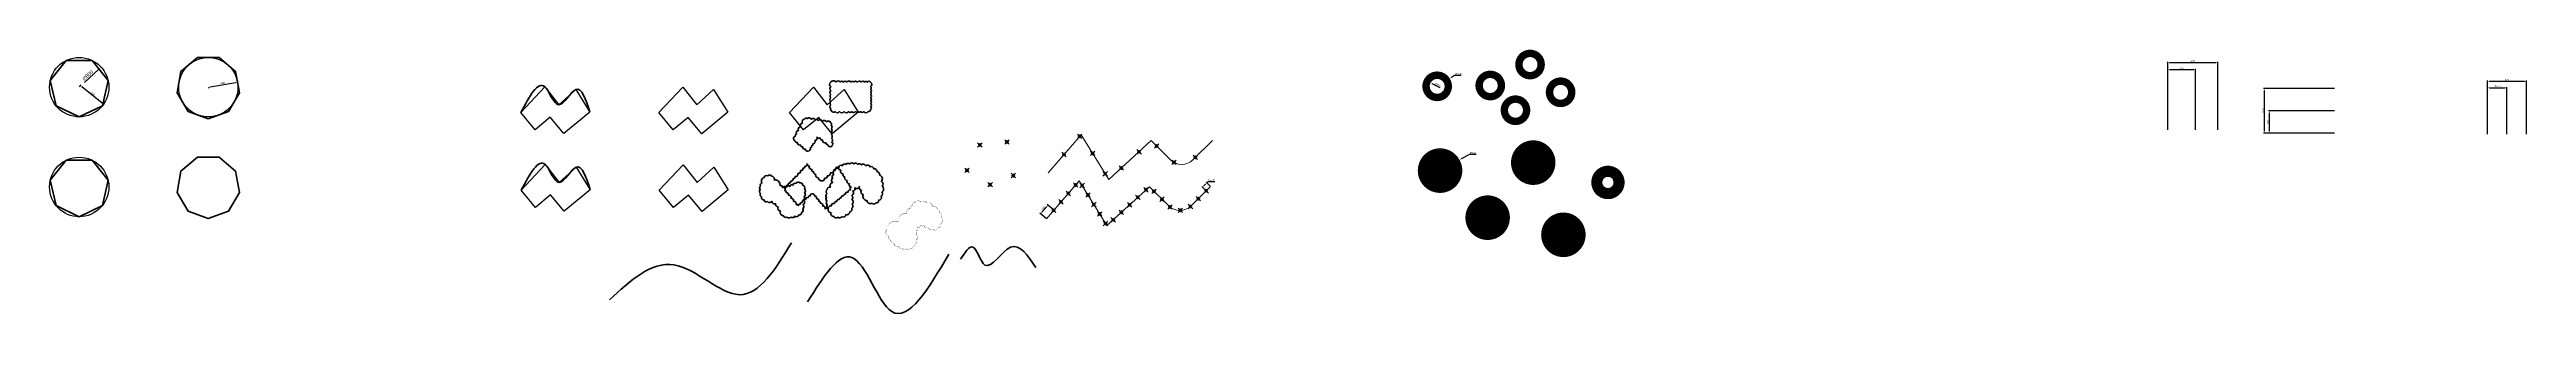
# Model space of a CAD drawing. Header units: centimetres. Extents: x 97323 to 265699, y 20741 to 39605.
# Drawn here: x 97323 to 130730, y 32552 to 36221 of the extents above; entities that cross this region are included whole.
import ezdxf

# ---------------------------------------------------------------- set-up
doc = ezdxf.new("R2010")
doc.units = ezdxf.units.CM
doc.header["$LTSCALE"] = 10
doc.header["$PDMODE"] = 35
doc.header["$PDSIZE"] = 30
for name, color, linetype, lineweight in [('01-FORT-2', 140, 'Continuous', 50), ('01-FORT-3', 30, 'Continuous', 40), ('01-FORT-4', 70, 'Continuous', 50), ('01-FORT-5', 133, 'Continuous', 25), ('02-FIN-3', 211, 'Continuous', 15), ('085-COTATION', 140, 'Continuous', 5)]:
    doc.layers.add(name, color=color, linetype=linetype, lineweight=lineweight)
doc.layers.add('COTATION', color=7, linetype='Continuous', true_color=0xe61919)
doc.styles.add('ARIAL-SD', font='arial.ttf')
doc.dimstyles.new('ISO-25-SD', dxfattribs={"dimscale": 10, "dimtxt": 2.5, "dimasz": 2.5, "dimexe": 1.25, "dimexo": 0.625, "dimtad": 1, "dimtoh": 1, "dimtxsty": 'ARIAL-SD', "dimcen": 0, "dimadec": 0, "dimazin": 0, "dimtfac": 1, "dimtofl": 0, "dimtmove": 0, "dimatfit": 3, "dimfxl": 1, "dimarcsym": 0})

# ---------------------------------------------------------------- blocks, each defined once
blk = doc.blocks.new('*D1')
at = {"layer": '085-COTATION', "color": 0, "lineweight": -2, "transparency": 16777216}
blk.add_line((116079, 35709), (115970, 35759), dxfattribs=at)
at = {"layer": '085-COTATION', "color": 0, "transparency": 16777216}
blk.add_solid([(115972, 35763), (115968, 35755), (115948, 35769)], dxfattribs=at)
at = {"layer": 'Defpoints', "color": 0, "transparency": 16777216}
for p in [(115948, 35769), (116129, 35686)]:
    blk.add_point(p, dxfattribs=at)
at = {"layer": '085-COTATION', "color": 0, "transparency": 16777216, "insert": (116044, 35747), "char_height": 25, "attachment_point": 5, "rotation": 335.3189, "style": 'ARIAL-SD'}
blk.add_mtext('∅200', dxfattribs=at)
blk = doc.blocks.new('*D2')
at = {"layer": '085-COTATION', "color": 0, "lineweight": -2, "transparency": 16777216}
for p, q in [((116274, 35874), (116230, 35846)), ((116363, 35874), (116274, 35874))]:
    blk.add_line(p, q, dxfattribs=at)
at = {"layer": '085-COTATION', "color": 0, "transparency": 16777216}
blk.add_solid([(116227, 35850), (116232, 35843), (116208, 35833)], dxfattribs=at)
at = {"layer": 'Defpoints', "color": 0, "transparency": 16777216}
for p in [(116208, 35833), (115868, 35622)]:
    blk.add_point(p, dxfattribs=at)
at = {"layer": '085-COTATION', "color": 0, "transparency": 16777216, "insert": (116322, 35894), "char_height": 25, "attachment_point": 5, "style": 'ARIAL-SD'}
blk.add_mtext('∅400', dxfattribs=at)
blk = doc.blocks.new('*D36')
at = {"layer": '085-COTATION', "color": 0, "lineweight": -2, "transparency": 16777216}
for p, q in [((125892, 35143), (125892, 35965)), ((125917, 35953), (126242, 35953)), ((126267, 35143), (126267, 35965))]:
    blk.add_line(p, q, dxfattribs=at)
at = {"layer": '085-COTATION', "color": 0, "transparency": 16777216}
for points in [[(125917, 35957), (125917, 35949), (125892, 35953)], [(126242, 35957), (126242, 35949), (126267, 35953)]]:
    blk.add_solid(points, dxfattribs=at)
at = {"layer": 'Defpoints', "color": 0, "transparency": 16777216}
for p in [(126267, 35953), (125892, 35136), (126267, 35136)]:
    blk.add_point(p, dxfattribs=at)
at = {"layer": '085-COTATION', "color": 0, "transparency": 16777216, "insert": (126080, 35972), "char_height": 25, "attachment_point": 5, "style": 'ARIAL-SD'}
blk.add_mtext('375', dxfattribs=at)
blk = doc.blocks.new('*D37')
at = {"layer": '085-COTATION', "color": 0, "lineweight": -2, "transparency": 16777216}
for p, q in [((125892, 35143), (125892, 36059)), ((125917, 36046), (126542, 36046)), ((126567, 35143), (126567, 36059))]:
    blk.add_line(p, q, dxfattribs=at)
at = {"layer": '085-COTATION', "color": 0, "transparency": 16777216}
for points in [[(125917, 36050), (125917, 36042), (125892, 36046)], [(126542, 36050), (126542, 36042), (126567, 36046)]]:
    blk.add_solid(points, dxfattribs=at)
at = {"layer": 'Defpoints', "color": 0, "transparency": 16777216}
for p in [(126567, 36046), (125892, 35136), (126567, 35136)]:
    blk.add_point(p, dxfattribs=at)
at = {"layer": '085-COTATION', "color": 0, "transparency": 16777216, "insert": (126230, 36065), "char_height": 25, "attachment_point": 5, "style": 'ARIAL-SD'}
blk.add_mtext('675', dxfattribs=at)
blk = doc.blocks.new('*D38')
at = {"layer": '085-COTATION', "color": 0, "lineweight": -2, "transparency": 16777216}
for p, q in [((128141, 35398), (127251, 35398)), ((128141, 35098), (127251, 35098)), ((127264, 35123), (127264, 35373))]:
    blk.add_line(p, q, dxfattribs=at)
at = {"layer": '085-COTATION', "color": 0, "transparency": 16777216}
for points in [[(127260, 35373), (127268, 35373), (127264, 35398)], [(127260, 35123), (127268, 35123), (127264, 35098)]]:
    blk.add_solid(points, dxfattribs=at)
at = {"layer": 'Defpoints', "color": 0, "transparency": 16777216}
for p in [(127264, 35398), (128147, 35398), (128147, 35098)]:
    blk.add_point(p, dxfattribs=at)
at = {"layer": '085-COTATION', "color": 0, "transparency": 16777216, "insert": (127245, 35248), "char_height": 25, "attachment_point": 5, "rotation": 90, "style": 'ARIAL-SD'}
blk.add_mtext('300', dxfattribs=at)
blk = doc.blocks.new('*D39')
at = {"layer": '085-COTATION', "color": 0, "lineweight": -2, "transparency": 16777216}
for p, q in [((128141, 35698), (127185, 35698)), ((127197, 35123), (127197, 35673)), ((128141, 35098), (127185, 35098))]:
    blk.add_line(p, q, dxfattribs=at)
at = {"layer": '085-COTATION', "color": 0, "transparency": 16777216}
for points in [[(127193, 35673), (127201, 35673), (127197, 35698)], [(127193, 35123), (127201, 35123), (127197, 35098)]]:
    blk.add_solid(points, dxfattribs=at)
at = {"layer": 'Defpoints', "color": 0, "transparency": 16777216}
for p in [(127197, 35698), (128147, 35698, 770), (128147, 35098)]:
    blk.add_point(p, dxfattribs=at)
at = {"layer": '085-COTATION', "color": 0, "transparency": 16777216, "insert": (127178, 35398), "char_height": 25, "attachment_point": 5, "rotation": 90, "style": 'ARIAL-SD'}
blk.add_mtext('600', dxfattribs=at)
blk = doc.blocks.new('*D40')
at = {"layer": '085-COTATION', "color": 0, "lineweight": -2, "transparency": 16777216}
for p, q in [((130205, 35084), (130205, 35718)), ((130230, 35706), (130442, 35706)), ((130467, 35084), (130467, 35718))]:
    blk.add_line(p, q, dxfattribs=at)
at = {"layer": '085-COTATION', "color": 0, "transparency": 16777216}
for points in [[(130230, 35710), (130230, 35702), (130205, 35706)], [(130442, 35710), (130442, 35702), (130467, 35706)]]:
    blk.add_solid(points, dxfattribs=at)
at = {"layer": 'Defpoints', "color": 0, "transparency": 16777216}
for p in [(130467, 35706), (130205, 35078), (130467, 35078)]:
    blk.add_point(p, dxfattribs=at)
at = {"layer": '085-COTATION', "color": 0, "transparency": 16777216, "insert": (130336, 35727), "char_height": 25, "attachment_point": 5, "style": 'ARIAL-SD'}
blk.add_mtext('262,5', dxfattribs=at)
blk = doc.blocks.new('*D41')
at = {"layer": '085-COTATION', "color": 0, "lineweight": -2, "transparency": 16777216}
for p, q in [((130205, 35084), (130205, 35807)), ((130230, 35795), (130705, 35795)), ((130730, 35084), (130730, 35807))]:
    blk.add_line(p, q, dxfattribs=at)
at = {"layer": '085-COTATION', "color": 0, "transparency": 16777216}
for points in [[(130230, 35799), (130230, 35791), (130205, 35795)], [(130705, 35799), (130705, 35791), (130730, 35795)]]:
    blk.add_solid(points, dxfattribs=at)
at = {"layer": 'Defpoints', "color": 0, "transparency": 16777216}
for p in [(130730, 35795), (130205, 35078), (130730, 35078)]:
    blk.add_point(p, dxfattribs=at)
at = {"layer": '085-COTATION', "color": 0, "transparency": 16777216, "insert": (130467, 35814), "char_height": 25, "attachment_point": 5, "style": 'ARIAL-SD'}
blk.add_mtext('525', dxfattribs=at)
blk = doc.blocks.new('*D51')
at = {"layer": '085-COTATION', "color": 0, "lineweight": -2, "transparency": 16777216}
for p, q in [((116474, 34812), (116362, 34750)), ((116563, 34812), (116474, 34812))]:
    blk.add_line(p, q, dxfattribs=at)
at = {"layer": '085-COTATION', "color": 0, "transparency": 16777216}
blk.add_solid([(116360, 34754), (116364, 34747), (116340, 34738)], dxfattribs=at)
at = {"layer": 'Defpoints', "color": 0, "transparency": 16777216}
for p in [(115814, 34449), (116340, 34738)]:
    blk.add_point(p, dxfattribs=at)
at = {"layer": '085-COTATION', "color": 0, "transparency": 16777216, "insert": (116522, 34832), "char_height": 25, "attachment_point": 5, "style": 'ARIAL-SD'}
blk.add_mtext('∅600', dxfattribs=at)
blk = doc.blocks.new('*D52')
at = {"layer": 'COTATION', "color": 0, "lineweight": -2, "transparency": 16777216}
blk.add_line((97795, 35781), (97982, 35952), dxfattribs=at)
at = {"layer": 'COTATION', "color": 0, "transparency": 16777216}
blk.add_solid([(97976, 35958), (97988, 35945), (98019, 35985)], dxfattribs=at)
at = {"layer": 'Defpoints', "color": 0, "transparency": 16777216}
for p in [(98019, 35985), (97427, 35447)]:
    blk.add_point(p, dxfattribs=at)
at = {"layer": 'COTATION', "color": 0, "transparency": 16777216, "insert": (97838, 35874), "char_height": 50, "attachment_point": 5, "rotation": 42.2734, "style": 'ARIAL-SD'}
blk.add_mtext('∅800', dxfattribs=at)
blk = doc.blocks.new('*D53')
at = {"layer": 'COTATION', "color": 0, "lineweight": -2, "transparency": 16777216}
for p, q in [((97727, 35721), (97748, 35748)), ((97760, 35723), (98034, 35504)), ((98040, 35472), (98061, 35499))]:
    blk.add_line(p, q, dxfattribs=at)
at = {"layer": 'COTATION', "color": 0, "transparency": 16777216}
for points in [[(97763, 35726), (97758, 35719), (97741, 35738)], [(98036, 35508), (98031, 35501), (98053, 35489)]]:
    blk.add_solid(points, dxfattribs=at)
at = {"layer": 'Defpoints', "color": 0, "transparency": 16777216}
for p in [(97723, 35716), (98036, 35467), (98053, 35489)]:
    blk.add_point(p, dxfattribs=at)
at = {"layer": 'COTATION', "color": 0, "transparency": 16777216, "insert": (97909, 35628), "char_height": 25, "attachment_point": 5, "rotation": 321.4286, "style": 'ARIAL-SD'}
blk.add_mtext('400', dxfattribs=at)
blk = doc.blocks.new('*D54')
at = {"layer": 'COTATION', "color": 0, "lineweight": -2, "transparency": 16777216}
for p, q in [((99489, 35720), (99834, 35781)), ((99857, 35792), (99856, 35798)), ((99466, 35710), (99467, 35704))]:
    blk.add_line(p, q, dxfattribs=at)
at = {"layer": 'COTATION', "color": 0, "transparency": 16777216}
for points in [[(99833, 35785), (99835, 35777), (99859, 35786)], [(99488, 35725), (99490, 35716), (99465, 35716)]]:
    blk.add_solid(points, dxfattribs=at)
at = {"layer": 'Defpoints', "color": 0, "transparency": 16777216}
for p in [(99859, 35786), (99859, 35786), (99465, 35716)]:
    blk.add_point(p, dxfattribs=at)
at = {"layer": 'COTATION', "color": 0, "transparency": 16777216, "insert": (99658, 35770), "char_height": 25, "attachment_point": 5, "rotation": 10, "style": 'ARIAL-SD'}
blk.add_mtext('400', dxfattribs=at)
blk = doc.blocks.new('*D57')
at = {"layer": 'COTATION', "color": 0, "lineweight": -2, "transparency": 16777216}
for p, q in [((110707, 34033), (110772, 34109)), ((110862, 34064), (110779, 34136)), ((110764, 33950), (110681, 34022))]:
    blk.add_line(p, q, dxfattribs=at)
at = {"layer": 'COTATION', "color": 0, "transparency": 16777216}
for points in [[(110769, 34111), (110776, 34106), (110789, 34128)], [(110704, 34036), (110710, 34030), (110691, 34014)]]:
    blk.add_solid(points, dxfattribs=at)
at = {"layer": 'Defpoints', "color": 0, "transparency": 16777216}
for p in [(110789, 34128), (110769, 33946), (110867, 34060)]:
    blk.add_point(p, dxfattribs=at)
at = {"layer": 'COTATION', "color": 0, "transparency": 16777216, "insert": (110725, 34083), "char_height": 25, "attachment_point": 5, "rotation": 49.0645, "style": 'ARIAL-SD'}
blk.add_mtext('150', dxfattribs=at)
blk = doc.blocks.new('*D58')
at = {"layer": 'COTATION', "color": 0, "lineweight": -2, "transparency": 16777216}
for p, q in [((112892, 34389), (112914, 34412)), ((112977, 34384), (112923, 34438)), ((112932, 34429), (112949, 34447)), ((112949, 34447), (113040, 34447)), ((112919, 34327), (112865, 34380))]:
    blk.add_line(p, q, dxfattribs=at)
at = {"layer": 'COTATION', "color": 0, "transparency": 16777216}
for points in [[(112911, 34415), (112917, 34409), (112932, 34429)], [(112889, 34392), (112895, 34386), (112874, 34372)]]:
    blk.add_solid(points, dxfattribs=at)
at = {"layer": 'Defpoints', "color": 0, "transparency": 16777216}
for p in [(112932, 34429), (112923, 34322), (112981, 34380)]:
    blk.add_point(p, dxfattribs=at)
at = {"layer": 'COTATION', "color": 0, "transparency": 16777216, "insert": (112998, 34468), "char_height": 25, "attachment_point": 5, "style": 'ARIAL-SD'}
blk.add_mtext('81,78', dxfattribs=at)

msp = doc.modelspace()

# ---------------------------------------------------------------- linework, layer by layer
at = {"layer": '01-FORT-2'}
for points in [[(99319.008, 34773.803), (99095.954, 34586.638), (99045.392, 34299.886), (99190.98, 34047.72), (99464.596, 33948.132), (99738.212, 34047.72), (99883.801, 34299.886), (99833.238, 34586.638), (99610.184, 34773.803)], [(97722.969, 33973.803), (98035.702, 34124.407), (98112.94, 34462.811), (97896.523, 34734.19), (97549.416, 34734.19), (97332.998, 34462.811), (97410.237, 34124.407)]]:
    msp.add_lwpolyline(points, close=True, dxfattribs=at)
for points in [[(103685.686, 34331.987), (104009.668, 34674.173), (104195.988, 34433.582), (104424.185, 34640.128), (104615.827, 34336.564)], [(109609.722, 33400.159), (109774.977, 33565.414), (109938.824, 33322.743), (110285.129, 33562.794), (110625.194, 33288.45)]]:
    msp.add_spline(points, degree=3, dxfattribs=at)
for points, end_tangent in [([(104876.017, 32855.073), (105744.286, 33326.068), (106629.966, 32924.401), (107329.311, 33623.745)], (1, 0)), ([(107546.354, 32826.617), (108144.616, 33424.879), (108681.084, 32697.441), (109454.05, 33470.407)], (0.777121261, -0.629350892))]:
    msp.add_spline(points, degree=3, dxfattribs=dict(at, end_tangent=end_tangent))
at = {"layer": '01-FORT-3'}
for points, const_width in [([(117140.999, 36020.878, 1), (117440.999, 36020.878, 1)], 100), ([(116604.294, 35738.715, 1), (116904.294, 35738.715, 1)], 100), ([(117553.174, 35647.581, 1), (117853.174, 35647.581, 1)], 100), ([(116944.558, 35405.726, 1), (117244.558, 35405.726, 1)], 100), ([(117183.755, 34700.926, 1), (117483.755, 34700.926, 1)], 300), ([(118191.577, 34434.49, 1), (118491.577, 34434.49, 1)], 150), ([(116569.12, 33960.325, 1), (116869.12, 33960.325, 1)], 300), ([(117590.5, 33730.016, 1), (117890.5, 33730.016, 1)], 300)]:
    msp.add_lwpolyline(points, format="xyb", close=True, dxfattribs=dict(at, const_width=const_width))
at = {"layer": '01-FORT-4'}
for points in [[(99319.008, 36116.134), (99095.954, 35928.969), (99045.392, 35642.217), (99190.98, 35390.051), (99464.596, 35290.463), (99738.212, 35390.051), (99883.801, 35642.217), (99833.238, 35928.969), (99610.184, 36116.134)], [(97722.969, 35316.134), (98035.702, 35466.738), (98112.94, 35805.142), (97896.523, 36076.521), (97549.416, 36076.521), (97332.998, 35805.142), (97410.237, 35466.738)]]:
    msp.add_lwpolyline(points, close=True, dxfattribs=at)
for points, format in [([(107860.274, 35784.596, 0.52056705), (107860.274, 35723.282, 0.52056705), (107860.274, 35670.015, 0.52056705), (107860.274, 35615.951, 0.52056705), (107860.274, 35574.78, 0.52056705), (107860.274, 35517.634, 0.52056705), (107860.274, 35480.091, 0.52056705), (107860.274, 35427.18, 0.52056705), (107880.233, 35387.874, 0.52056705), (107918.803, 35387.874, 0.52056705), (107977.513, 35387.874, 0.52056705), (108039.773, 35387.874, 0.52056705), (108100.651, 35387.874, 0.52056705), (108141.559, 35387.874, 0.52056705), (108194.644, 35387.874, 0.52056705), (108231.955, 35387.874, 0.52056705), (108263.551, 35387.874, 0.52056705), (108303.584, 35387.874, 0.52056705), (108365.211, 35387.874, 0.52056705), (108397.415, 35414.136, 0.52056705), (108397.415, 35453.15, 0.52056705), (108397.415, 35496.519, 0.52056705), (108397.415, 35535.179, 0.52056705), (108397.415, 35572.307, 0.52056705), (108397.415, 35617.202, 0.52056705), (108397.415, 35651.71, 0.52056705), (108397.415, 35689.207, 0.52056705), (108397.415, 35723.84, 0.52056705), (108397.415, 35781.586, 0.52056705), (108351.659, 35784.596, 0.52056705), (108317.284, 35784.596, 0.52056705), (108270.293, 35784.596, 0.52056705), (108219.61, 35784.596, 0.52056705), (108169.812, 35784.596, 0.52056705), (108132.005, 35784.596, 0.52056705), (108077.614, 35784.596, 0.52056705), (108027.235, 35784.596, 0.52056705), (107986.927, 35784.596, 0.52056705), (107930.75, 35784.596, 0.52056705)], "xyb"), ([(107359.174, 35014.921, -0.52056705), (107382.816, 35058.737, -0.52056705), (107398.094, 35087.052, -0.52056705), (107422.448, 35132.188, -0.52056705), (107450.663, 35184.48, -0.52056705), (107476.656, 35232.654, -0.52056705), (107506.035, 35287.102, -0.52056705), (107543.254, 35293.476, -0.52056705), (107598.141, 35284.062, -0.52056705), (107655.03, 35274.304, -0.52056705), (107689.563, 35268.382, -0.52056705), (107745.967, 35258.707, -0.52056705), (107802.148, 35249.072, -0.52056705), (107858.104, 35239.474, -0.52056705), (107864.289, 35201.904, -0.52056705), (107865.762, 35153.678, -0.52056705), (107867.031, 35112.161, -0.52056705), (107868.14, 35075.874, -0.52056705), (107869.524, 35030.575, -0.52056705), (107871.147, 34977.463, -0.52056705), (107872.732, 34925.604, -0.52056705), (107850.709, 34915.933, -0.52056705), (107819.296, 34943.399, -0.52056705), (107794.484, 34965.093, -0.52056705), (107749.966, 35004.018, -0.52056705), (107716.033, 35033.687, -0.52056705), (107675.199, 35044.921, -0.52056705), (107647.219, 35000.465, -0.52056705), (107617.802, 34953.727, -0.52056705), (107600.686, 34926.534, -0.52056705), (107582.732, 34898.007, -0.52056705), (107551.983, 34854.582, -0.52056705), (107518.429, 34882.485, -0.52056705), (107481.842, 34912.911, -0.52056705), (107451.307, 34938.303, -0.52056705), (107410.091, 34972.578, -0.52056705), (107371.533, 35004.643, -0.52056705)], "xyb"), ([(106960.667, 34499.496, -0.52056705), (107012.179, 34521.934, -0.52056705), (107012.179, 34521.934, -0.52056705), (107062.369, 34520.614, -0.52056705), (107062.369, 34520.614, -0.52056705), (107096.711, 34466.501, -0.52056705), (107096.711, 34466.501, -0.52056705), (107174.638, 34392.59, -0.52056705), (107174.638, 34392.59, -0.52056705), (107210.3, 34363.554, -0.52056705), (107210.3, 34363.554, -0.52056705), (107259.17, 34370.153, -0.52056705), (107259.17, 34370.153, -0.52056705), (107305.399, 34380.712, -0.52056705), (107305.399, 34380.712, -0.52056705), (107348.986, 34399.189, -0.52056705), (107348.986, 34399.189, -0.52056705), (107392.572, 34421.626, -0.52056705), (107392.572, 34421.626, -0.52056705), (107441.442, 34430.865, -0.52056705), (107441.442, 34430.865, -0.52056705), (107481.067, 34396.55, -0.52056705), (107481.067, 34396.55, -0.52056705), (107504.841, 34346.396, -0.52056705), (107504.841, 34346.396, -0.52056705), (107507.483, 34297.562, -0.52056705), (107507.483, 34297.562, -0.52056705), (107499.558, 34246.089, -0.52056705), (107499.558, 34246.089, -0.52056705), (107491.633, 34199.895, -0.52056705), (107491.633, 34199.895, -0.52056705), (107485.029, 34132.584, -0.52056705), (107485.029, 34132.584, -0.52056705), (107482.388, 34079.791, -0.52056705), (107482.388, 34079.791, -0.52056705), (107465.217, 34029.637, -0.52056705), (107465.217, 34029.637, -0.52056705), (107429.555, 33996.641, -0.52056705), (107429.555, 33996.641, -0.52056705), (107374.081, 33980.803, -0.52056705), (107374.081, 33980.803, -0.52056705), (107321.248, 33968.925, -0.52056705), (107321.248, 33968.925, -0.52056705), (107272.378, 33968.925, -0.52056705), (107272.378, 33968.925, -0.52056705), (107219.546, 33988.722, -0.52056705), (107219.546, 33988.722, -0.52056705), (107179.921, 34049.434, -0.52056705), (107179.921, 34049.434, -0.52056705), (107148.222, 34106.187, -0.52056705), (107148.222, 34106.187, -0.52056705), (107115.202, 34147.102, -0.52056705), (107115.202, 34147.102, -0.52056705), (107065.011, 34180.098, -0.52056705), (107065.011, 34180.098, -0.52056705), (107004.254, 34176.138, -0.52056705), (107004.254, 34176.138, -0.52056705), (106958.025, 34198.575, -0.52056705), (106958.025, 34198.575, -0.52056705), (106926.326, 34242.13, -0.52056705), (106926.326, 34242.13, -0.52056705), (106911.797, 34285.684, -0.52056705), (106911.797, 34285.684, -0.52056705), (106909.155, 34337.157, -0.52056705), (106909.155, 34337.157, -0.52056705), (106911.797, 34383.351, -0.52056705), (106911.797, 34383.351, -0.52056705), (106931.609, 34428.226, -0.52056705), (106931.609, 34428.226, -0.52056705)], "xyb"), ([(107543.578, 34688.814, 0.52056705), (107571.441, 34652.835, 0.52056705), (107606.429, 34607.655, 0.52056705), (107629.493, 34577.874, 0.52056705), (107656.317, 34543.235, 0.52056705), (107693.073, 34495.774, 0.52056705), (107717.862, 34463.764, 0.52056705), (107739.78, 34457.168, 0.52056705), (107776.938, 34490.8, 0.52056705), (107814.032, 34524.376, 0.52056705), (107855.136, 34561.58, 0.52056705), (107899.837, 34602.039, 0.52056705), (107932.585, 34631.68, 0.52056705), (107967.699, 34639.555, 0.52056705), (107993.905, 34598.043, 0.52056705), (108025.092, 34548.643, 0.52056705), (108048.576, 34511.444, 0.52056705), (108079.517, 34462.433, 0.52056705), (108108.541, 34416.459, 0.52056705), (108136.528, 34372.127, 0.52056705), (108126.86, 34332.309, 0.52056705), (108091.557, 34303.148, 0.52056705), (108057.357, 34274.898, 0.52056705), (108031.119, 34253.226, 0.52056705), (107999.986, 34227.51, 0.52056705), (107972.196, 34204.556, 0.52056705), (107939.54, 34177.582, 0.52056705), (107908.579, 34152.008, 0.52056705), (107867.457, 34118.041, 0.52056705), (107823.334, 34081.595, 0.52056705), (107785.315, 34075.378, 0.52056705), (107751.584, 34116.216, 0.52056705), (107718.239, 34156.585, 0.52056705), (107697.377, 34181.841, 0.52056705), (107667.553, 34217.948, 0.52056705), (107638.619, 34252.976, 0.52056705), (107615.679, 34280.748, 0.52056705), (107582.534, 34254.943, 0.52056705), (107554.092, 34231.45, 0.52056705), (107519.42, 34202.811, 0.52056705), (107474.874, 34166.015, 0.52056705), (107447.982, 34143.803, 0.52056705), (107420.926, 34121.455, 0.52056705), (107393.261, 34136.379, 0.52056705), (107357.723, 34179.403, 0.52056705), (107323.327, 34221.045, 0.52056705), (107287.743, 34264.125, 0.52056705), (107259.358, 34298.489, 0.52056705), (107236.821, 34325.773, 0.52056705), (107232.582, 34360.345, 0.52056705), (107268.755, 34398.55, 0.52056705), (107291.762, 34422.849, 0.52056705), (107316.917, 34449.418, 0.52056705), (107350.945, 34485.358, 0.52056705), (107377.786, 34513.707, 0.52056705), (107417.931, 34556.107, 0.52056705), (107453.387, 34593.556, 0.52056705), (107483.656, 34625.526, 0.52056705), (107509.964, 34653.312, 0.52056705)], "xyb"), ([(107812.74, 34341.078, -0.52056705), (107855.006, 34368.795, -0.52056705), (107855.006, 34368.795, -0.52056705), (107885.385, 34432.147, -0.52056705), (107885.385, 34432.147, -0.52056705), (107884.064, 34491.539, -0.52056705), (107884.064, 34491.539, -0.52056705), (107899.914, 34541.692, -0.52056705), (107899.914, 34541.692, -0.52056705), (107922.367, 34603.724, -0.52056705), (107922.367, 34603.724, -0.52056705), (107963.313, 34642, -0.52056705), (107963.313, 34642, -0.52056705), (108013.504, 34659.157, -0.52056705), (108013.504, 34659.157, -0.52056705), (108066.336, 34677.635, -0.52056705), (108066.336, 34677.635, -0.52056705), (108116.527, 34682.914, -0.52056705), (108116.527, 34682.914, -0.52056705), (108169.359, 34682.914, -0.52056705), (108169.359, 34682.914, -0.52056705), (108223.513, 34676.315, -0.52056705), (108223.513, 34676.315, -0.52056705), (108273.704, 34669.716, -0.52056705), (108273.704, 34669.716, -0.52056705), (108331.819, 34659.157, -0.52056705), (108331.819, 34659.157, -0.52056705), (108389.935, 34643.319, -0.52056705), (108389.935, 34643.319, -0.52056705), (108441.447, 34615.603, -0.52056705), (108441.447, 34615.603, -0.52056705), (108483.712, 34578.648, -0.52056705), (108483.712, 34578.648, -0.52056705), (108518.054, 34535.093, -0.52056705), (108518.054, 34535.093, -0.52056705), (108543.149, 34445.345, -0.52056705), (108543.149, 34445.345, -0.52056705), (108553.716, 34384.633, -0.52056705), (108553.716, 34384.633, -0.52056705), (108549.753, 34305.443, -0.52056705), (108549.753, 34305.443, -0.52056705), (108539.187, 34250.01, -0.52056705), (108539.187, 34250.01, -0.52056705), (108507.487, 34195.897, -0.52056705), (108507.487, 34195.897, -0.52056705), (108465.221, 34158.942, -0.52056705), (108465.221, 34158.942, -0.52056705), (108416.351, 34153.663, -0.52056705), (108416.351, 34153.663, -0.52056705), (108346.348, 34190.618, -0.52056705), (108346.348, 34190.618, -0.52056705), (108297.478, 34271.128, -0.52056705), (108297.478, 34271.128, -0.52056705), (108272.383, 34329.2, -0.52056705), (108272.383, 34329.2, -0.52056705), (108245.966, 34378.034, -0.52056705), (108245.966, 34378.034, -0.52056705), (108183.888, 34363.516, -0.52056705), (108183.888, 34363.516, -0.52056705), (108156.151, 34317.322, -0.52056705), (108156.151, 34317.322, -0.52056705), (108142.943, 34260.569, -0.52056705), (108142.943, 34260.569, -0.52056705), (108142.943, 34206.456, -0.52056705), (108142.943, 34206.456, -0.52056705), (108146.906, 34139.145, -0.52056705), (108146.906, 34139.145, -0.52056705), (108141.622, 34087.671, -0.52056705), (108141.622, 34087.671, -0.52056705), (108115.206, 34037.518, -0.52056705), (108115.206, 34037.518, -0.52056705), (108063.694, 34001.882, -0.52056705), (108063.694, 34001.882, -0.52056705), (108004.258, 33972.846, -0.52056705), (108004.258, 33972.846, -0.52056705), (107956.709, 33964.927, -0.52056705), (107956.709, 33964.927, -0.52056705), (107902.555, 33978.125, -0.52056705), (107902.555, 33978.125, -0.52056705), (107861.61, 34025.639, -0.52056705), (107861.61, 34025.639, -0.52056705), (107828.59, 34087.671, -0.52056705), (107828.59, 34087.671, -0.52056705), (107812.74, 34135.185, -0.52056705), (107812.74, 34135.185, -0.52056705), (107810.099, 34184.019, -0.52056705), (107810.099, 34184.019, -0.52056705), (107803.494, 34230.213, -0.52056705), (107803.494, 34230.213, -0.52056705), (107808.778, 34284.326, -0.52056705), (107808.778, 34284.326, -0.52056705)], "xyb"), ([(108615.418, 33798.728, 0, 6.228, -0.52056705), (108775.326, 33907.385, 0, 6.228, -0.52056705), (108775.326, 33907.385, 0, 6.228, -0.52056705), (108888.328, 34018.172, 0, 6.228, -0.52056705), (108888.328, 34018.172, 0, 6.228, -0.52056705), (108930.97, 34084.218, 0, 6.228, -0.52056705), (108930.97, 34084.218, 0, 6.228, -0.52056705), (108962.952, 34120.437, 0, 6.228, -0.52056705), (108962.952, 34120.437, 0, 6.228, -0.52056705), (109005.594, 34171.569, 0, 6.228, -0.52056705), (109005.594, 34171.569, 0, 6.228, -0.52056705), (109075.953, 34167.308, 0, 6.228, -0.52056705), (109075.953, 34167.308, 0, 6.228, -0.52056705), (109154.842, 34158.786, 0, 6.228, -0.52056705), (109154.842, 34158.786, 0, 6.228, -0.52056705), (109233.73, 34111.915, 0, 6.228, -0.52056705), (109233.73, 34111.915, 0, 6.228, -0.52056705), (109295.561, 34071.435, 0, 6.228, -0.52056705), (109295.561, 34071.435, 0, 6.228, -0.52056705), (109327.542, 34028.824, 0, 6.228, -0.52056705), (109327.542, 34028.824, 0, 6.228, -0.52056705), (109344.599, 33958.517, 0, 6.228, -0.52056705), (109344.599, 33958.517, 0, 6.228, -0.52056705), (109336.071, 33871.166, 0, 6.228, -0.52056705), (109336.071, 33871.166, 0, 6.228, -0.52056705), (109301.957, 33822.164, 0, 6.228, -0.52056705), (109301.957, 33822.164, 0, 6.228, -0.52056705), (109233.73, 33802.989, 0, 6.228, -0.52056705), (109233.73, 33802.989, 0, 6.228, -0.52056705), (109176.163, 33826.425, 0, 6.228, -0.52056705), (109176.163, 33826.425, 0, 6.228, -0.52056705), (109116.464, 33856.252, 0, 6.228, -0.52056705), (109116.464, 33856.252, 0, 6.228, -0.52056705), (109069.557, 33862.644, 0, 6.228, -0.52056705), (109069.557, 33862.644, 0, 6.228, -0.52056705), (109026.915, 33826.425, 0, 6.228, -0.52056705), (109026.915, 33826.425, 0, 6.228, -0.52056705), (109007.726, 33779.553, 0, 6.228, -0.52056705), (109007.726, 33779.553, 0, 6.228, -0.52056705), (109009.858, 33730.551, 0, 6.228, -0.52056705), (109009.858, 33730.551, 0, 6.228, -0.52056705), (109014.122, 33662.375, 0, 6.228, -0.52056705), (109014.122, 33662.375, 0, 6.228, -0.52056705), (109003.462, 33613.373, 0, 6.228, -0.52056705), (109003.462, 33613.373, 0, 6.228, -0.52056705), (108973.613, 33577.154, 0, 6.228, -0.52056705), (108973.613, 33577.154, 0, 6.228, -0.52056705), (108930.97, 33549.457, 0, 6.228, -0.52056705), (108930.97, 33549.457, 0, 6.228, -0.52056705), (108879.8, 33543.065, 0, 6.228, -0.52056705), (108879.8, 33543.065, 0, 6.228, -0.52056705), (108824.365, 33547.327, 0, 6.228, -0.52056705), (108824.365, 33547.327, 0, 6.228, -0.52056705), (108775.326, 33575.023, 0, 6.228, -0.52056705), (108775.326, 33575.023, 0, 6.228, -0.52056705), (108711.363, 33619.764, 0, 6.228, -0.52056705), (108711.363, 33619.764, 0, 6.228, -0.52056705), (108668.721, 33664.505, 0, 6.228, -0.52056705), (108668.721, 33664.505, 0, 6.228, -0.52056705), (108634.607, 33715.638, 0, 6.228, -0.52056705), (108634.607, 33715.638, 0, 6.228, -0.52056705)], "xyseb")]:
    msp.add_lwpolyline(points, format=format, close=True, dxfattribs=at)
msp.add_spline([(103681.136, 35377.053), (104005.118, 35719.239), (104191.438, 35478.649), (104419.635, 35685.194), (104611.277, 35381.63)], degree=3, dxfattribs=at)
for p in [(111217.189, 35054.064), (109870.701, 34938.006), (110235.011, 34977.962), (111005.439, 34809.92), (111390.675, 34825.785), (112018.291, 34846.696), (112253.85, 34925.503), (112777.397, 34771.036), (109696.553, 34596.931), (110010.019, 34405.511), (110322.021, 34526.941), (111161.995, 34399.563), (111250.578, 34393.137), (111560.374, 34550.746), (111779.548, 34628.875), (112488.1, 34703.925), (110867.151, 34059.611), (110965.432, 34172.928), (111063.714, 34286.246), (111329.342, 34265.481), (111408.106, 34137.824), (111890.735, 34133.483), (112001.545, 34234.582), (112112.356, 34335.681), (112220.37, 34314.682), (112326.436, 34208.616), (112433.665, 34103.815), (112573.386, 34057.846), (112710.697, 34110.58), (112817.204, 34216.182), (112923.27, 34322.248), (111486.87, 34010.167), (111565.635, 33882.511), (111669.114, 33931.284), (111779.925, 34032.383)]:
    msp.add_point(p, dxfattribs=at)
at = {"layer": '01-FORT-5'}
for points, const_width in [([(115888.378, 35727.57, 1), (116188.378, 35727.57, 1)], 100), ([(115927.001, 34593.565, 1), (116227.001, 34593.565, 1)], 300)]:
    msp.add_lwpolyline(points, format="xyb", close=True, dxfattribs=dict(at, const_width=const_width))
for points in [[(104005.118, 35719.239), (104191.438, 35478.649), (104419.635, 35685.194), (104611.277, 35381.63), (104259.223, 35090.832), (104076.448, 35312.109), (103873.35, 35144.349), (103681.136, 35377.053)], [(105864.767, 35717.247), (106051.086, 35476.656), (106279.283, 35683.202), (106470.926, 35379.637), (106118.871, 35088.84), (105936.096, 35310.116), (105732.998, 35142.357), (105540.784, 35375.061)], [(107625.189, 35717.157), (107811.509, 35476.566), (108039.706, 35683.112), (108231.348, 35379.547), (107879.293, 35088.75), (107696.519, 35310.026), (107493.421, 35142.267), (107301.207, 35374.971)], [(104009.668, 34674.173), (104195.988, 34433.582), (104424.185, 34640.128), (104615.827, 34336.564), (104263.772, 34045.766), (104080.998, 34267.042), (103877.9, 34099.283), (103685.686, 34331.987)], [(105869.317, 34672.18), (106055.636, 34431.59), (106283.833, 34638.136), (106475.475, 34334.571), (106123.421, 34043.773), (105940.646, 34265.05), (105737.548, 34097.291), (105545.334, 34329.995)]]:
    msp.add_lwpolyline(points, close=True, dxfattribs=at)
for centre in [(97722.969, 35716.134), (99464.596, 35716.134), (97722.969, 34373.803)]:
    msp.add_circle(centre, 400, dxfattribs=at)
at = {"layer": '02-FIN-3'}
for points in [[(110793.69, 34565.776), (111236.26, 35076.053), (111608.472, 34472.792), (112182.677, 34996.676), (112437.91, 34741.443, 0.414213562), (112747.804, 34741.443), (113005.919, 34999.558)], [(110768.87, 33946.294), (111211.439, 34456.571), (111583.651, 33853.31), (112157.857, 34377.195), (112413.09, 34121.962, 0.414213562), (112722.984, 34121.962), (112981.098, 34380.076)]]:
    msp.add_lwpolyline(points, format="xyb", dxfattribs=at)

# ---------------------------------------------------------------- dimensions: what is measured, and where the dimension line sits
at = {"layer": '085-COTATION'}
for base, p1, p2, picture, middle in [((126567.124, 36046.172), (125892.124, 35136.373), (126567.124, 35136.373), '*D37', (126229.624, 36065.187)), ((126267.124, 35952.937), (125892.124, 35136.373), (126267.124, 35136.373), '*D36', (126079.624, 35971.96)), ((130729.806, 35794.788), (130204.806, 35077.917), (130729.806, 35077.917), '*D41', (130467.306, 35813.802)), ((130467.306, 35705.88), (130204.806, 35077.917), (130467.306, 35077.917), '*D40', (130336.056, 35727.154))]:
    dim = msp.add_linear_dim(base=base, p1=p1, p2=p2, dimstyle='ISO-25-SD', dxfattribs=at)
    dim.commit()
    dim.dimension.update_dxf_attribs({"geometry": picture, "text_midpoint": middle})
for p1, p2, picture, middle in [((115868.382, 35622.208), (116208.375, 35832.932), '*D2', (116321.792, 35873.834)), ((116129.243, 35685.814), (115947.514, 35769.327), '*D1', (116036.039, 35728.646)), ((115814.205, 34448.864), (116339.797, 34738.266), '*D51', (116521.851, 34812.396))]:
    dim = msp.add_diameter_dim_2p(p1=p1, p2=p2, dimstyle='ISO-25-SD', dxfattribs=at)
    dim.commit()
    dim.dimension.update_dxf_attribs({"geometry": picture, "text_midpoint": middle, "dimtype": 163})
for base, p2, picture, middle in [((127197.089, 35697.735), (128147.21, 35697.735, 770.055), '*D39', (127178.074, 35397.735)), ((127263.735, 35397.735), (128147.21, 35397.735), '*D38', (127244.712, 35247.735))]:
    dim = msp.add_linear_dim(base=base, p1=(128147.21, 35097.735), p2=p2, angle=90, dimstyle='ISO-25-SD', dxfattribs=at)
    dim.commit()
    dim.dimension.update_dxf_attribs({"geometry": picture, "text_midpoint": middle})
at = {"layer": 'COTATION'}
dim = msp.add_diameter_dim_2p(p1=(97426.992, 35447.066), p2=(98018.947, 35985.202), dimstyle='ISO-25-SD', override={"dimscale": 20}, dxfattribs=at)
dim.commit()
dim.dimension.update_dxf_attribs({"geometry": '*D52', "text_midpoint": (97864.852, 35845.116), "dimtype": 163})
for p1, p2, distance, picture, middle in [((97722.969, 35716.134), (98035.702, 35466.738), 28.297, '*D53', (97908.834, 35628.425)), ((99464.596, 35716.134), (99858.519, 35785.593), 0, '*D54', (99658.256, 35769.589)), ((112923.27, 34322.248), (112981.098, 34380.076), 69.729, '*D58', (112997.943, 34468.334)), ((110768.87, 33946.294), (110867.151, 34059.611), 103.685, '*D57', (110725.317, 34083.346))]:
    dim = msp.add_aligned_dim(p1=p1, p2=p2, distance=distance, dimstyle='ISO-25-SD', dxfattribs=at)
    dim.commit()
    dim.dimension.update_dxf_attribs({"geometry": picture, "text_midpoint": middle})

doc.saveas('drawing.dxf')
